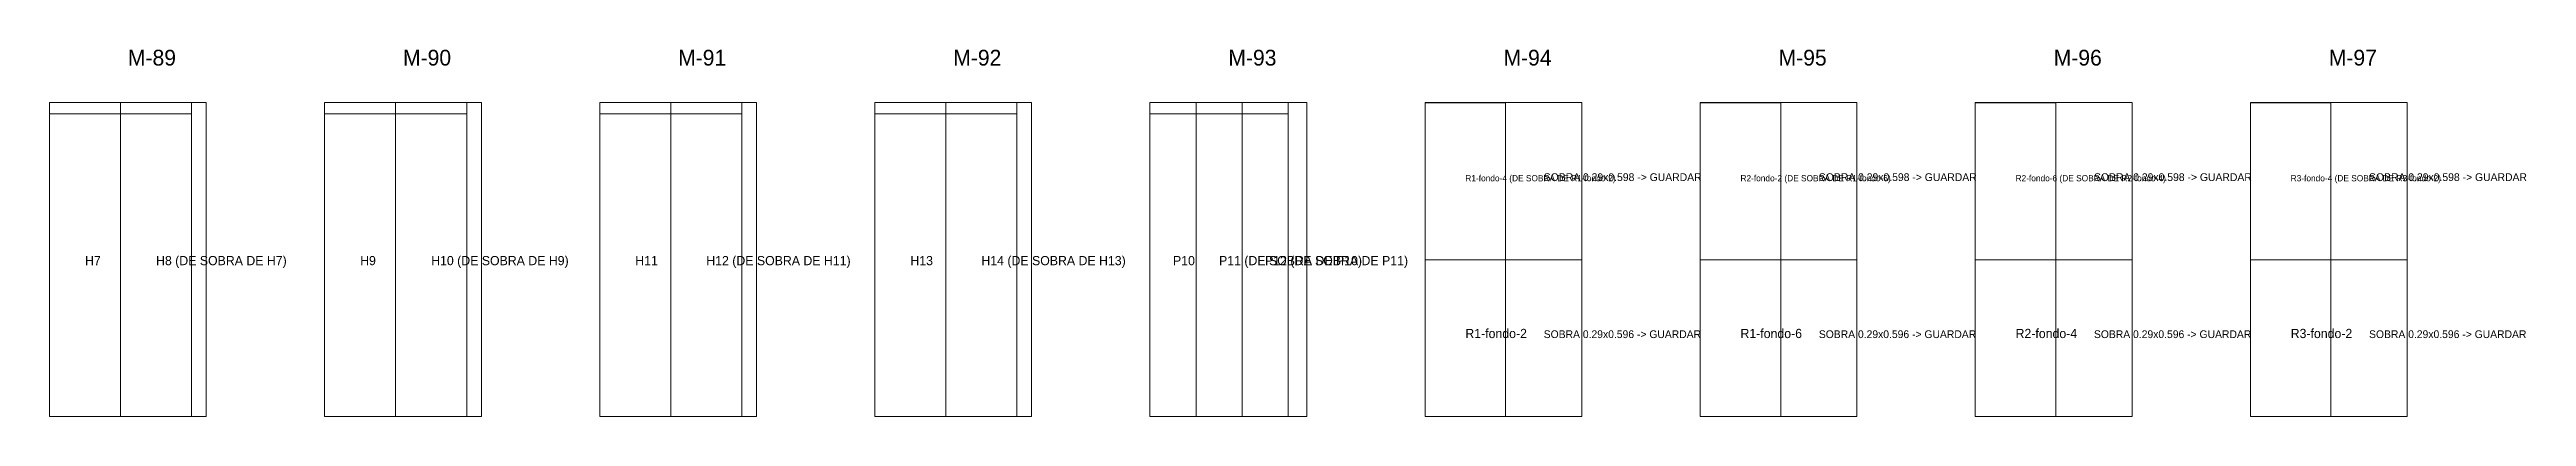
# Model space of a CAD drawing. Header units: metres. Extents: x 272.3 to 354.7, y -132.1 to -56.9.
# Drawn here: x 272.47 to 281.89, y -83.54 to -82.15 of the extents above; entities that cross this region are included whole.
import ezdxf

# ---------------------------------------------------------------- set-up
doc = ezdxf.new("R2010")
doc.units = ezdxf.units.M
for name, color, linetype, lineweight, plot in [('PLAN-CORTE-DESPERDICIO', 1, 'Continuous', 0, False), ('PLAN-CORTE-PIEZAS-A-ABRIR', 7, 'Continuous', 0, False), ('PLAN-CORTE-RECORTES', 3, 'Continuous', 0, False), ('PLAN-CORTE-SOBRANTES', 2, 'Continuous', 0, False), ('PLAN-CORTE-TEXTOS', 5, 'Continuous', 0, False)]:
    doc.layers.add(name, color=color, linetype=linetype, lineweight=lineweight, plot=plot)

msp = doc.modelspace()

# ---------------------------------------------------------------- texts
at = {"layer": 'PLAN-CORTE-TEXTOS'}
for s, height, p in [('M-89', 0.06, (272.769, -82.2073)), ('M-90', 0.06, (273.815, -82.2073)), ('M-91', 0.06, (274.861, -82.2073)), ('M-92', 0.06, (275.907, -82.2073)), ('M-93', 0.06, (276.953, -82.2073)), ('M-94', 0.06, (277.999, -82.2073)), ('M-95', 0.06, (279.045, -82.2073)), ('M-96', 0.06, (280.091, -82.2073)), ('M-97', 0.06, (281.137, -82.2073)), ('R1-fondo-4 (DE SOBRA DE R1-fondo-2)', 0.023651, (277.854, -82.6473)), ('SOBRA 0.29x0.598 -> GUARDAR', 0.029531, (278.152, -82.6463)), ('R2-fondo-2 (DE SOBRA DE R1-fondo-6)', 0.023651, (278.9, -82.6473)), ('SOBRA 0.29x0.598 -> GUARDAR', 0.029531, (279.198, -82.6463)), ('R2-fondo-6 (DE SOBRA DE R2-fondo-4)', 0.023651, (279.946, -82.6473)), ('SOBRA 0.29x0.598 -> GUARDAR', 0.029531, (280.244, -82.6463)), ('R3-fondo-4 (DE SOBRA DE R3-fondo-2)', 0.023651, (280.992, -82.6473)), ('SOBRA 0.29x0.598 -> GUARDAR', 0.029531, (281.29, -82.6463)), ('H7', 0.035, (272.606, -82.9663)), ('H8 (DE SOBRA DE H7)', 0.035, (272.876, -82.9663)), ('H9', 0.035, (273.652, -82.9663)), ('H10 (DE SOBRA DE H9)', 0.035, (273.922, -82.9663)), ('H11', 0.035, (274.698, -82.9663)), ('H12 (DE SOBRA DE H11)', 0.035, (274.968, -82.9663)), ('H13', 0.035, (275.744, -82.9663)), ('H14 (DE SOBRA DE H13)', 0.035, (276.014, -82.9663)), ('P10', 0.035, (276.7425, -82.9663)), ('P11 (DE SOBRA DE P10)', 0.035, (276.9175, -82.9663)), ('P12 (DE SOBRA DE P11)', 0.035, (277.0925, -82.9663)), ('R1-fondo-2', 0.035, (277.854, -83.2433)), ('SOBRA 0.29x0.596 -> GUARDAR', 0.029432, (278.152, -83.2433)), ('R1-fondo-6', 0.035, (278.9, -83.2433)), ('SOBRA 0.29x0.596 -> GUARDAR', 0.029432, (279.198, -83.2433)), ('R2-fondo-4', 0.035, (279.946, -83.2433)), ('SOBRA 0.29x0.596 -> GUARDAR', 0.029432, (280.244, -83.2433)), ('R3-fondo-2', 0.035, (280.992, -83.2433)), ('SOBRA 0.29x0.596 -> GUARDAR', 0.029432, (281.29, -83.2433))]:
    msp.add_text(s, height=height, dxfattribs=at).set_placement(p)

# ---------------------------------------------------------------- linework, layer by layer
at = {"layer": 'PLAN-CORTE-DESPERDICIO'}
for points in [[(272.471, -82.3913), (272.741, -82.3913), (272.741, -82.3473), (272.471, -82.3473)], [(272.741, -82.3913), (273.011, -82.3913), (273.011, -82.3473), (272.741, -82.3473)], [(273.011, -83.5413), (273.067, -83.5413), (273.067, -82.3473), (273.011, -82.3473)], [(273.517, -82.3913), (273.787, -82.3913), (273.787, -82.3473), (273.517, -82.3473)], [(273.787, -82.3913), (274.057, -82.3913), (274.057, -82.3473), (273.787, -82.3473)], [(274.057, -83.5413), (274.113, -83.5413), (274.113, -82.3473), (274.057, -82.3473)], [(274.563, -82.3913), (274.833, -82.3913), (274.833, -82.3473), (274.563, -82.3473)], [(274.833, -82.3913), (275.103, -82.3913), (275.103, -82.3473), (274.833, -82.3473)], [(275.103, -83.5413), (275.159, -83.5413), (275.159, -82.3473), (275.103, -82.3473)], [(275.609, -82.3913), (275.879, -82.3913), (275.879, -82.3473), (275.609, -82.3473)], [(275.879, -82.3913), (276.149, -82.3913), (276.149, -82.3473), (275.879, -82.3473)], [(276.149, -83.5413), (276.205, -83.5413), (276.205, -82.3473), (276.149, -82.3473)], [(276.655, -82.3913), (276.83, -82.3913), (276.83, -82.3473), (276.655, -82.3473)], [(276.83, -82.3913), (277.005, -82.3913), (277.005, -82.3473), (276.83, -82.3473)], [(277.005, -82.3913), (277.18, -82.3913), (277.18, -82.3473), (277.005, -82.3473)], [(277.18, -83.5413), (277.251, -83.5413), (277.251, -82.3473), (277.18, -82.3473)]]:
    msp.add_lwpolyline(points, close=True, dxfattribs=at)
at = {"layer": 'PLAN-CORTE-PIEZAS-A-ABRIR'}
for points in [[(272.471, -83.5413), (273.067, -83.5413), (273.067, -82.3473), (272.471, -82.3473)], [(273.517, -83.5413), (274.113, -83.5413), (274.113, -82.3473), (273.517, -82.3473)], [(274.563, -83.5413), (275.159, -83.5413), (275.159, -82.3473), (274.563, -82.3473)], [(275.609, -83.5413), (276.205, -83.5413), (276.205, -82.3473), (275.609, -82.3473)], [(276.655, -83.5413), (277.251, -83.5413), (277.251, -82.3473), (276.655, -82.3473)], [(277.701, -83.5413), (278.297, -83.5413), (278.297, -82.3473), (277.701, -82.3473)], [(278.747, -83.5413), (279.343, -83.5413), (279.343, -82.3473), (278.747, -82.3473)], [(279.793, -83.5413), (280.389, -83.5413), (280.389, -82.3473), (279.793, -82.3473)], [(280.839, -83.5413), (281.435, -83.5413), (281.435, -82.3473), (280.839, -82.3473)]]:
    msp.add_lwpolyline(points, close=True, dxfattribs=at)
at = {"layer": 'PLAN-CORTE-RECORTES'}
for points in [[(272.471, -83.5413), (272.741, -83.5413), (272.741, -82.3913), (272.471, -82.3913)], [(272.741, -83.5413), (273.011, -83.5413), (273.011, -82.3913), (272.741, -82.3913)], [(273.517, -83.5413), (273.787, -83.5413), (273.787, -82.3913), (273.517, -82.3913)], [(273.787, -83.5413), (274.057, -83.5413), (274.057, -82.3913), (273.787, -82.3913)], [(274.563, -83.5413), (274.833, -83.5413), (274.833, -82.3913), (274.563, -82.3913)], [(274.833, -83.5413), (275.103, -83.5413), (275.103, -82.3913), (274.833, -82.3913)], [(275.609, -83.5413), (275.879, -83.5413), (275.879, -82.3913), (275.609, -82.3913)], [(275.879, -83.5413), (276.149, -83.5413), (276.149, -82.3913), (275.879, -82.3913)], [(276.655, -83.5413), (276.83, -83.5413), (276.83, -82.3913), (276.655, -82.3913)], [(276.83, -83.5413), (277.005, -83.5413), (277.005, -82.3913), (276.83, -82.3913)], [(277.005, -83.5413), (277.18, -83.5413), (277.18, -82.3913), (277.005, -82.3913)], [(277.701, -82.9453), (278.007, -82.9453), (278.007, -82.3493), (277.701, -82.3493)], [(278.747, -82.9453), (279.053, -82.9453), (279.053, -82.3493), (278.747, -82.3493)], [(279.793, -82.9453), (280.099, -82.9453), (280.099, -82.3493), (279.793, -82.3493)], [(280.839, -82.9453), (281.145, -82.9453), (281.145, -82.3493), (280.839, -82.3493)], [(277.701, -83.5413), (278.007, -83.5413), (278.007, -82.9453), (277.701, -82.9453)], [(278.747, -83.5413), (279.053, -83.5413), (279.053, -82.9453), (278.747, -82.9453)], [(279.793, -83.5413), (280.099, -83.5413), (280.099, -82.9453), (279.793, -82.9453)], [(280.839, -83.5413), (281.145, -83.5413), (281.145, -82.9453), (280.839, -82.9453)]]:
    msp.add_lwpolyline(points, close=True, dxfattribs=at)
at = {"layer": 'PLAN-CORTE-SOBRANTES'}
for points in [[(278.007, -82.9453), (278.297, -82.9453), (278.297, -82.3473), (278.007, -82.3473)], [(279.053, -82.9453), (279.343, -82.9453), (279.343, -82.3473), (279.053, -82.3473)], [(280.099, -82.9453), (280.389, -82.9453), (280.389, -82.3473), (280.099, -82.3473)], [(281.145, -82.9453), (281.435, -82.9453), (281.435, -82.3473), (281.145, -82.3473)], [(278.007, -83.5413), (278.297, -83.5413), (278.297, -82.9453), (278.007, -82.9453)], [(279.053, -83.5413), (279.343, -83.5413), (279.343, -82.9453), (279.053, -82.9453)], [(280.099, -83.5413), (280.389, -83.5413), (280.389, -82.9453), (280.099, -82.9453)], [(281.145, -83.5413), (281.435, -83.5413), (281.435, -82.9453), (281.145, -82.9453)]]:
    msp.add_lwpolyline(points, close=True, dxfattribs=at)

msp.set_redraw_order([(e.dxf.handle, doc.entitydb.next_handle()) for e in msp.query("TEXT MTEXT ATTDEF DIMENSION ARC_DIMENSION")])  # texts and dimensions are drawn at this point

doc.saveas('drawing.dxf')
